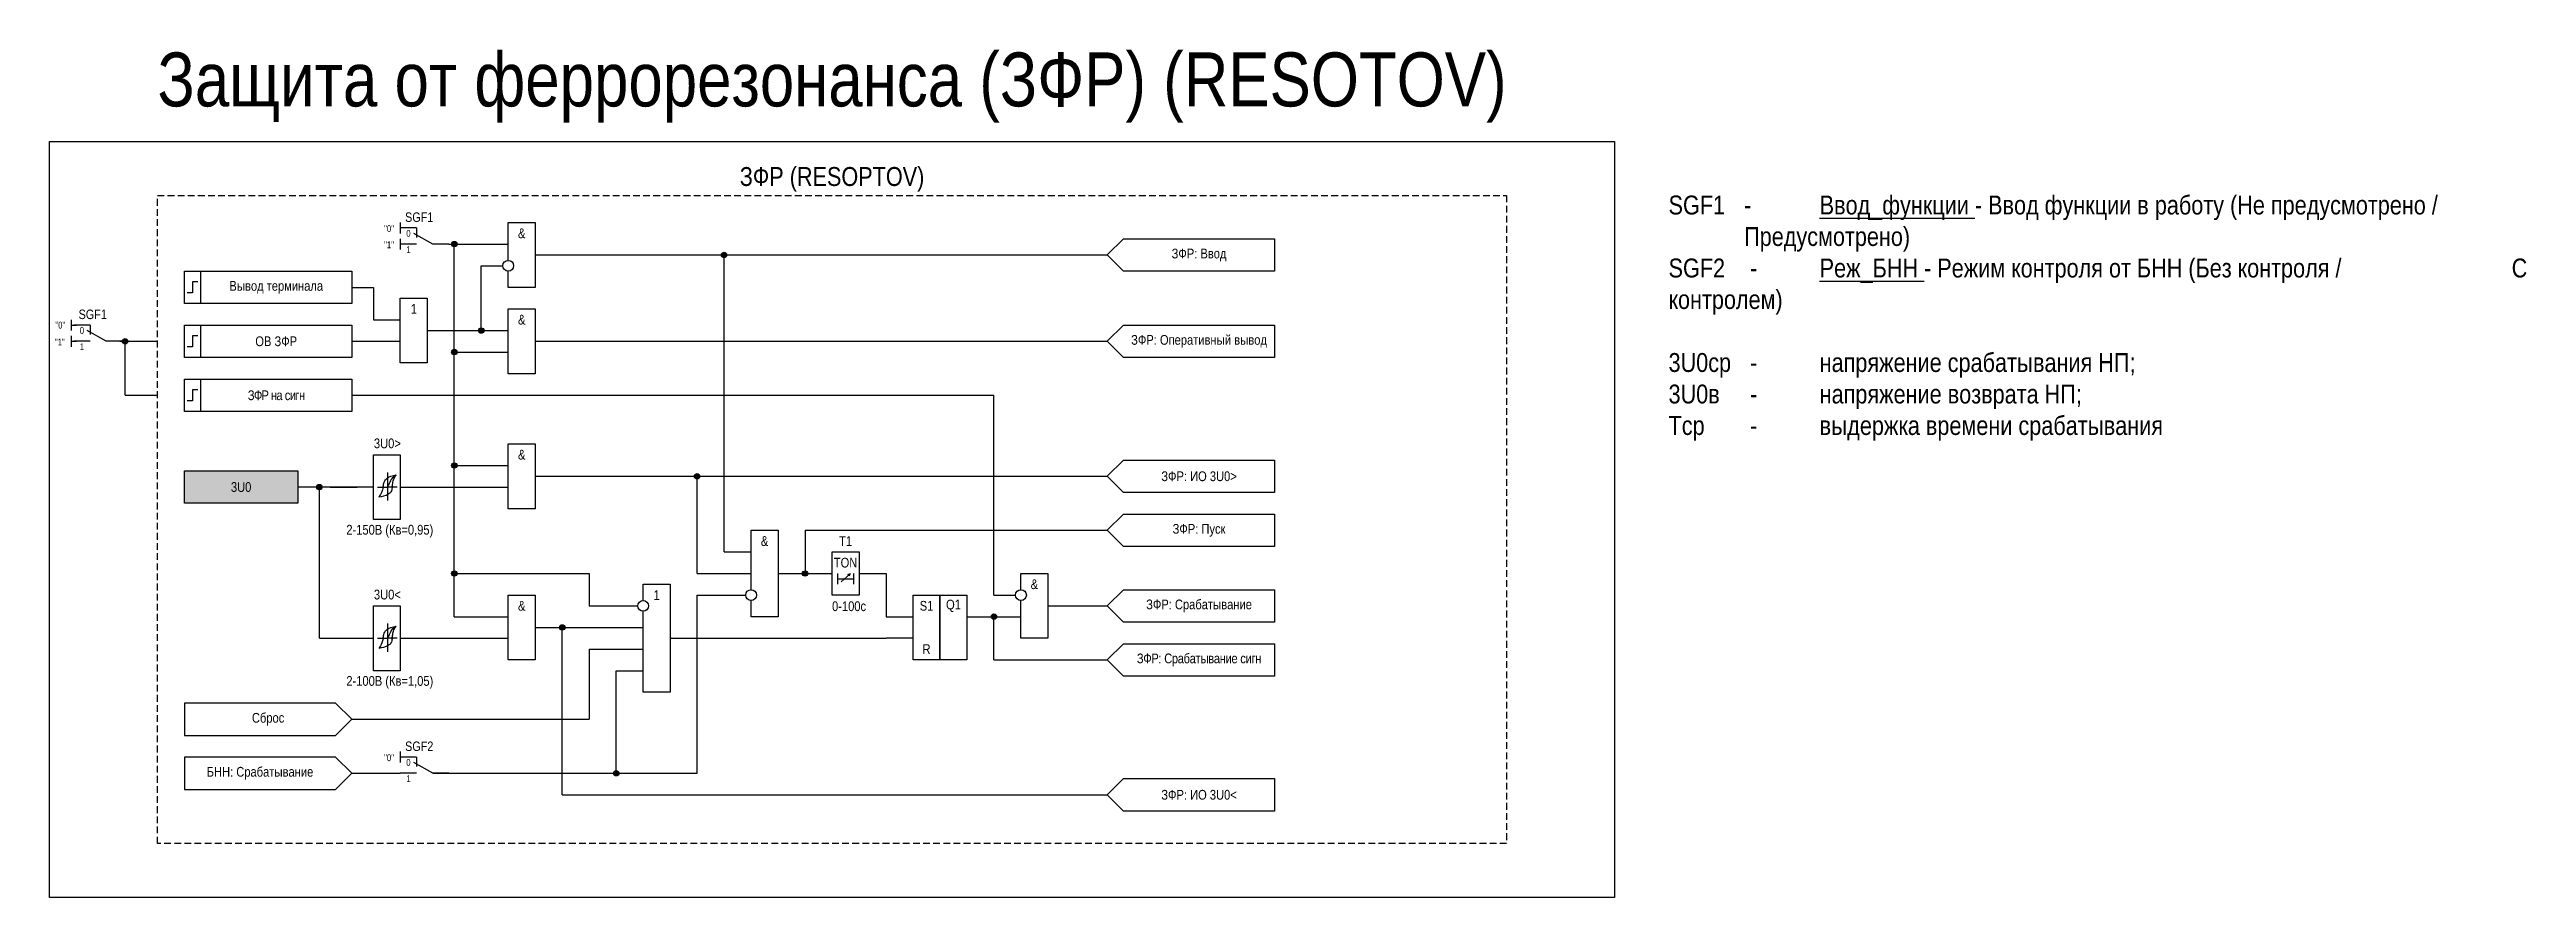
# Model space of a CAD drawing. Header units: millimetres. Extents: x -592 to 459, y -6 to 158.
# Drawn here: x 0 to 459, y 0 to 157 of the extents above; entities that cross this region are included whole.
import ezdxf
from ezdxf.enums import TextEntityAlignment as Align

# ---------------------------------------------------------------- set-up
doc = ezdxf.new("R2010")
doc.units = ezdxf.units.MM
doc.linetypes.add('штриховая2', pattern=[0.375, 0.25, -0.125])
doc.layers.add('Основная', color=7, linetype='Continuous')
doc.styles.add('1.8_Gost_RD', font='ARIALN.TTF', dxfattribs={"height": 1.8})
doc.styles.add('2.5_Gost_RD', font='ARIALN.TTF', dxfattribs={"height": 2.5})
doc.styles.add('3.5_Gost_RD', font='ARIALN.TTF', dxfattribs={"height": 3.5})
doc.styles.add('Вывод', font='ARIALN.TTF', dxfattribs={"height": 2.5})
doc.styles.add('Компонент', font='ARIALN.TTF', dxfattribs={"height": 3.5})

msp = doc.modelspace()

# ---------------------------------------------------------------- texts
at = {"color": 30, "ltscale": 100, "style": '3.5_Gost_RD'}
for s, insert, char_height, width, attachment_point in [('{\\C3;Защита от феррорезонанса (ЗФР) (RESOTOV)}', (145, 150), 10, 290, 5), ('ЗФР (RESOPTOV)', (145, 133), 3.5, 250, 5), ('SGF1^I-^I{\\LВвод_функции} - Ввод функции в работу (Не предусмотрено /^I^I^IПредусмотрено)\\PSGF2^I - ^I{\\LРеж_БНН} - Режим контроля от БНН (Без контроля /^I^I^I^I^IС контролем)\\P\\P3U0ср^I - ^Iнапряжение срабатывания НП;\\P3U0в^I - ^Iнапряжение возврата НП;\\PTср^I - ^Iвыдержка времени срабатывания', (300, 130), 3.5, 165, 1)]:
    msp.add_mtext(s, dxfattribs=dict(at, insert=insert, char_height=char_height, width=width, attachment_point=attachment_point))
at = {"color": 6, "ltscale": 100, "insert": (1, 103.5), "char_height": 1.25, "attachment_point": 1, "style": '3.5_Gost_RD'}
msp.add_mtext_dynamic_manual_height_columns('"1"', width=2, gutter_width=17.5, heights=[0], dxfattribs=at)
at = {"ltscale": 100, "char_height": 1.8, "attachment_point": 5}
for s, insert, width, style in [('3U0', (35.5, 76), 21, '1.8_Gost_RD'), ('T1', (147.5, 66), 5, '2.5_Gost_RD'), ('TON', (147.5, 62), 5, '2.5_Gost_RD'), ('Q1', (167.5, 54), 5, '2.5_Gost_RD'), ('S1', (162.5, 54), 5, '2.5_Gost_RD'), ('R', (162.5, 46), 5, '2.5_Gost_RD')]:
    msp.add_mtext(s, dxfattribs=dict(at, insert=insert, width=width, style=style))
at = {"ltscale": 100, "char_height": 1.8, "attachment_point": 1, "style": '1.8_Gost_RD'}
for s, heights, insert in [('2-150В (Кв=0,95)', [2.84], (55, 69)), ('0-100с', [0], (145, 54.84)), ('2-100В (Кв=1,05)', [0], (55, 41))]:
    msp.add_mtext_dynamic_manual_height_columns(s, width=16.2225, gutter_width=17.5, heights=heights, dxfattribs=dict(at, insert=insert))
at = {"layer": 'Основная', "ltscale": 100, "attachment_point": 1}
for s, width, insert, char_height, style in [('"0"', 2, (62, 124.5), 1.25, '3.5_Gost_RD'), ('"1"', 2, (62, 121.5), 1.25, '3.5_Gost_RD'), ('\\pi3.10634;3U0>', 11, (57, 85), 1.8, '1.8_Gost_RD'), ('\\pi3.10634;3U0<', 11, (57, 57), 1.8, '1.8_Gost_RD'), ('"0"', 2, (62, 26.5), 1.25, '3.5_Gost_RD')]:
    msp.add_mtext_dynamic_manual_height_columns(s, width=width, gutter_width=17.5, heights=[0], dxfattribs=dict(at, insert=insert, char_height=char_height, style=style))
at = {"layer": 'Основная', "ltscale": 100, "char_height": 1.8, "width": 5, "attachment_point": 5, "style": '2.5_Gost_RD'}
for s, insert in [('&', (87.5, 123)), ('1', (67.5, 109)), ('&', (87.5, 107)), ('&', (87.5, 82)), ('&', (132.5, 66)), ('1', (112.5, 56)), ('&', (182.5, 58)), ('&', (87.5, 54))]:
    msp.add_mtext(s, dxfattribs=dict(at, insert=insert))
at = {"layer": 'Основная', "color": 0, "ltscale": 100, "char_height": 1.8, "width": 28, "attachment_point": 5, "style": '2.5_Gost_RD'}
for s, insert in [('ЗФР: Ввод', (213, 119)), ('{\\C256;Вывод терминала}', (42, 113)), ('{\\C256;ОВ ЗФР}', (42, 103)), ('{\\C256;ЗФР: Оперативный вывод}', (213, 103)), ('{\\T0.9;ЗФР на сигн}', (42, 93)), ('{\\C256;ЗФР: ИО 3U0>}', (213, 78)), ('{\\C256;ЗФР: Пуск}', (213, 68)), ('{\\C256;ЗФР: Срабатывание}', (213, 54)), ('{\\T0.95;\\C256;ЗФР: Срабатывание сигн}', (213, 44)), ('Сброс', (40.5, 33)), ('БНН: Срабатывание', (39, 23)), ('{\\C256;ЗФР: ИО 3U0<}', (213, 19))]:
    msp.add_mtext(s, dxfattribs=dict(at, insert=insert))

# ---------------------------------------------------------------- blocks, each defined once
blk = doc.blocks.new('*U79')
at = {"layer": 'Основная', "color": 0}
blk.add_line((0, 0), (7, 4), dxfattribs=at)
at = {"layer": 'Основная', "ltscale": 0.35}
blk.add_line((6, 6), (6, 2.5), dxfattribs=at)
blk = doc.blocks.new('*U90')
at = {"layer": 'Основная', "color": 0}
for p, q in [((-3, 6), (-9, 6)), ((-3, 0), (-9, 0)), ((9, 0), (3, 0))]:
    blk.add_line(p, q, dxfattribs=at)
at = {"layer": 'Основная', "ltscale": 0.25, "xscale": -1}
blk.add_blockref('*U79', (3, 0), dxfattribs=at)
at = {"layer": 'Основная'}
for tag, height, style, p in [('ОУ', 3.5, 'Компонент', (-2, 10)), ('В1', 2.5, 'Вывод', (-13, 6)), ('В2', 2.5, 'Вывод', (-6, 4)), ('В3', 2.5, 'Вывод', (-6, -2))]:
    blk.add_attdef(tag, text='', height=height, dxfattribs=dict(at, style=style)).set_placement(p, align=Align.MIDDLE_CENTER)
blk = doc.blocks.new('Точка')
at = {"ltscale": 100}
h = blk.add_hatch(color=256, dxfattribs=at)
h.dxf.hatch_style = 1
edge = h.paths.add_edge_path()
edge.add_arc((0, 0), 0.5, 0, 360)
blk.add_circle((0, 0), 0.5, dxfattribs=at)
blk = doc.blocks.new('*U81')
at = {"layer": 'Основная', "color": 0}
for p, q in [((-3, 6), (-9, 6)), ((-3, 0), (-9, 0)), ((9, 0), (3, 0))]:
    blk.add_line(p, q, dxfattribs=at)
at = {"layer": 'Основная', "ltscale": 0.25, "xscale": -1}
blk.add_blockref('*U79', (3, 0), dxfattribs=at)
at = {"layer": 'Основная'}
for tag, height, style, p in [('ОУ', 3.5, 'Компонент', (-2, 10)), ('В1', 2.5, 'Вывод', (-14, 6)), ('В2', 2.5, 'Вывод', (-6, 4)), ('В3', 2.5, 'Вывод', (-6, -2))]:
    blk.add_attdef(tag, text='', height=height, dxfattribs=dict(at, style=style)).set_placement(p, align=Align.MIDDLE_CENTER)

# ---------------------------------------------------------------- hatches: boundary and pattern name
at = {"ltscale": 100, "true_color": 0x6bffb3}
h = msp.add_hatch(color=111, dxfattribs=at)
h.dxf.hatch_style = 1
h.paths.add_polyline_path([(25, 79), (46, 79), (46, 73), (25, 73)])

# ---------------------------------------------------------------- linework, layer by layer
at = {"color": 6, "ltscale": 100}
for p, q in [((4, 107), (4, 105)), ((4, 106), (5, 106)), ((4, 104), (4, 102)), ((4, 103), (5, 103))]:
    msp.add_line(p, q, dxfattribs=at)
at = {"color": 7, "ltscale": 100}
for p, q in [((146.7, 58.46), (148.37, 59.95)), ((148.37, 59.95), (147.85, 59.73)), ((148.37, 59.95), (148.11, 59.48))]:
    msp.add_line(p, q, dxfattribs=at)
at = {"ltscale": 100}
for p, q in [((155, 52), (160, 52)), ((170, 52), (180, 52)), ((160, 48), (155, 48))]:
    msp.add_line(p, q, dxfattribs=at)
at = {"color": 3, "ltscale": 100}
msp.add_lwpolyline([(0, 140), (290, 140), (290, 0), (0, 0)], close=True, dxfattribs=at)
at = {"color": 6, "ltscale": 100}
for points in [[(13, 103), (19, 103)], [(13, 103), (13, 103), (13, 103), (20, 103)], [(14, 93), (19.5, 93)], [(14, 93), (14, 93), (14, 93), (20, 93)]]:
    msp.add_lwpolyline(points, dxfattribs=at)
at = {"ltscale": 100}
for points in [[(25, 79), (46, 79), (46, 73), (25, 73)], [(145, 64), (150, 64), (150, 56), (145, 56)], [(160, 56), (165, 56), (165, 44), (160, 44)], [(165, 56), (170, 56), (170, 44), (165, 44)]]:
    msp.add_lwpolyline(points, close=True, dxfattribs=at)
for points in [[(146, 60), (146, 58)], [(149, 60), (149, 58)], [(146, 59), (149, 59)]]:
    msp.add_lwpolyline(points, dxfattribs=at)
at = {"layer": 'Основная', "ltscale": 100}
for p, q in [((65, 125), (65, 123)), ((65, 122), (65, 120)), ((75, 52), (75, 121)), ((125, 64), (125, 119)), ((60, 113), (60, 107)), ((175, 56), (175, 93)), ((60, 80.5), (60, 82)), ((60, 82), (65, 82)), ((60, 73), (60, 81)), ((65, 82), (65, 76)), ((60, 76), (46, 76)), ((50, 48), (50, 76)), ((52, 76), (57, 76)), ((65, 76), (85, 76)), ((65, 76), (65, 70)), ((120, 60), (120, 78)), ((60, 70), (60, 73)), ((65, 70), (60, 70)), ((140, 68), (140, 60)), ((100, 60), (100, 54)), ((155, 60), (155, 52)), ((120, 23), (120, 56)), ((60, 52.5), (60, 54)), ((60, 54), (65, 54)), ((60, 45), (60, 53)), ((65, 54), (65, 48)), ((175, 44), (175, 52)), ((50, 48), (60, 48)), ((60.79, 48), (62.6, 48)), ((64.42, 48), (62.6, 48)), ((65, 48), (81, 48)), ((65, 48), (65, 42)), ((68, 48), (85, 48)), ((90, 50), (110, 50)), ((90, 50), (103, 50)), ((95, 19), (95, 50)), ((100, 46), (110, 46)), ((100, 46), (100, 33)), ((115, 48), (155, 48)), ((60, 42), (60, 45)), ((65, 42), (60, 42)), ((105, 23), (105, 42)), ((105, 42), (110, 42)), ((105, 42), (108, 42)), ((56, 33), (100, 33)), ((56, 23), (65, 23)), ((65, 27), (65, 25)), ((71, 23), (120, 23))]:
    msp.add_line(p, q, dxfattribs=at)
at = {"layer": 'Основная', "color": 6, "ltscale": 100}
msp.add_line((14, 93), (14, 103), dxfattribs=at)
at = {"layer": 'Основная'}
for p, q in [((62.6, 78.72), (62.6, 73.52)), ((62.6, 50.72), (62.6, 45.52))]:
    msp.add_line(p, q, dxfattribs=at)
at = {"layer": 'Основная', "color": 7, "ltscale": 100}
for p in [(60.79, 76), (64.42, 76)]:
    msp.add_line(p, (62.6, 76), dxfattribs=at)
at = {"layer": 'Основная', "linetype": 'штриховая2', "ltscale": 5}
msp.add_lwpolyline([(20, 130), (270, 130), (270, 10), (20, 10)], close=True, dxfattribs=at)
at = {"layer": 'Основная', "ltscale": 100}
for points in [[(85, 118), (85, 125), (90, 125), (90, 113), (85, 113), (85, 116)], [(74, 121), (85, 121)], [(70, 105), (80, 105), (80, 117), (84, 117)], [(90, 119), (196, 119)], [(56, 113), (60, 113)], [(60, 107), (65, 107)], [(56, 103), (65, 103)], [(70, 105), (85, 105)], [(70, 105), (75, 105)], [(70, 105), (75, 105), (75, 105), (75, 105)], [(75, 101), (85, 101)], [(90, 103), (90, 103), (90, 103), (196, 103)], [(56, 93), (175, 93)], [(75, 80), (85, 80)], [(90, 78), (196, 78)], [(130, 57), (130, 68), (135, 68), (135, 52), (130, 52), (130, 55)], [(140, 68), (196, 68)], [(75, 60), (100, 60)], [(120, 60), (130, 60)], [(125, 64), (130, 64)], [(135, 60), (145, 60)], [(135, 60), (145, 60), (145, 60), (145, 60)], [(150, 60), (155, 60)], [(180, 57), (180, 60), (185, 60), (185, 48), (180, 48), (180, 55)], [(110, 55), (110, 58), (115, 58), (115, 38), (110, 38), (110, 53)], [(120, 56), (129, 56)], [(175, 56), (179, 56)], [(75, 52), (85, 52)], [(100, 54), (109, 54)], [(160, 52), (160, 52)], [(185, 54), (196, 54)], [(175, 44), (196, 44)], [(95, 19), (196, 19)]]:
    msp.add_lwpolyline(points, dxfattribs=at)
at = {"layer": 'Основная', "color": 0, "ltscale": 100}
for points in [[(227, 122), (227, 116), (199, 116), (196, 119), (199, 122)], [(25, 106), (56, 106), (56, 100), (25, 100)], [(227, 106), (227, 100), (199, 100), (196, 103), (199, 106)], [(25, 96), (56, 96), (56, 90), (25, 90)], [(227, 81), (227, 75), (199, 75), (196, 78), (199, 81)], [(227, 71), (227, 65), (199, 65), (196, 68), (199, 71)], [(227, 57), (227, 51), (199, 51), (196, 54), (199, 57)], [(227, 47), (227, 41), (199, 41), (196, 44), (199, 47)], [(227, 22), (227, 16), (199, 16), (196, 19), (199, 22)]]:
    msp.add_lwpolyline(points, close=True, dxfattribs=at)
at = {"layer": 'Основная', "ltscale": 100}
for points in [[(25, 116), (28, 116), (28, 110), (25, 110)], [(25, 116), (56, 116), (56, 110), (25, 110)], [(65, 111), (70, 111), (70, 99), (65, 99)], [(25, 106), (28, 106), (28, 100), (25, 100)], [(85, 109), (90, 109), (90, 97), (85, 97)], [(25, 96), (28, 96), (28, 90), (25, 90)], [(85, 84), (90, 84), (90, 72), (85, 72)], [(85, 56), (90, 56), (90, 44), (85, 44)]]:
    msp.add_lwpolyline(points, close=True, dxfattribs=at)
at = {"layer": 'Основная', "lineweight": 30, "ltscale": 100}
for points in [[(27.5, 114), (26.5, 114), (26.5, 112), (25.5, 112)], [(27.5, 104), (26.5, 104), (26.5, 102), (25.5, 102)], [(27.5, 94), (26.5, 94), (26.5, 92), (25.5, 92)]]:
    msp.add_lwpolyline(points, dxfattribs=at)
at = {"layer": 'Основная', "color": 0, "ltscale": 100}
for points in [[(56, 33), (53, 36), (25, 36), (25, 30), (53, 30), (56, 33)], [(56, 23), (53, 26), (25, 26), (25, 20), (53, 20), (56, 23)]]:
    msp.add_lwpolyline(points, dxfattribs=at)
at = {"layer": 'Основная'}
for centre in [(85, 117), (130, 56), (180, 56), (110, 54)]:
    msp.add_circle(centre, 1, dxfattribs=at)
for points in [[(61.8, 75.92), (61.95, 76.71), (62.44, 77.54), (64.2, 78.26)], [(62.6, 76), (63, 76.72), (63.47, 77.6), (64.2, 78.26)], [(63.48, 75.92), (63.6, 76.71), (63.81, 77.54), (64.2, 78.26)], [(61.8, 75.92), (61.6, 75.13), (61, 74.12)], [(63.48, 75.92), (63.25, 75.13), (62.76, 74.67), (61, 74.12)], [(61.8, 47.92), (61.6, 47.13), (61, 46.12)], [(63.48, 47.92), (63.25, 47.13), (62.76, 46.67), (61, 46.12)], [(61.8, 47.92), (61.95, 48.71), (62.44, 49.54), (64.2, 50.26)], [(62.6, 48), (63, 48.72), (63.47, 49.6), (64.2, 50.26)], [(63.48, 47.92), (63.6, 48.71), (63.81, 49.54), (64.2, 50.26)]]:
    msp.add_spline(points, degree=3, dxfattribs=at)

# ---------------------------------------------------------------- block references
at = {"layer": 'Основная', "ltscale": 0.25}
ref = msp.add_blockref('*U90', (69.5, 121), dxfattribs=dict(at, xscale=0.5, yscale=0.5, zscale=0.5))
ref.add_attrib('ОУ', 'SGF1', dxfattribs={"height": 1.75, "style": 'Компонент'}).set_placement((68.5, 126), align=Align.MIDDLE_CENTER)
ref.add_attrib('В2', '0', dxfattribs={"height": 1.25, "style": 'Вывод'}).set_placement((66.5, 123), align=Align.MIDDLE_CENTER)
ref.add_attrib('В3', '1', dxfattribs={"height": 1.25, "style": 'Вывод'}).set_placement((66.5, 120), align=Align.MIDDLE_CENTER)
at = {"layer": 'Основная', "ltscale": 100}
for p in [(75, 121), (125, 119), (14, 103), (75, 101), (80, 105), (75, 80), (120, 78), (50, 76), (75, 60), (140, 60), (95, 50), (175, 52), (105, 23)]:
    msp.add_blockref('Точка', p, dxfattribs=at)
at = {"layer": 'Основная', "color": 6, "ltscale": 0.25, "xscale": 0.5, "yscale": 0.5, "zscale": 0.5}
msp.add_blockref('*U81', (9, 103), dxfattribs=at).add_auto_attribs({'ОУ': 'SGF1', 'В1': '"0"', 'В2': '0', 'В3': '1'})
at = {"layer": 'Основная', "ltscale": 0.25}
ref = msp.add_blockref('*U90', (69.5, 23), dxfattribs=dict(at, xscale=0.5, yscale=0.5, zscale=0.5))
ref.add_attrib('ОУ', 'SGF2', dxfattribs={"height": 1.75, "style": 'Компонент'}).set_placement((68.5, 28), align=Align.MIDDLE_CENTER)
ref.add_attrib('В2', '0', dxfattribs={"height": 1.25, "style": 'Вывод'}).set_placement((66.5, 25), align=Align.MIDDLE_CENTER)
ref.add_attrib('В3', '1', dxfattribs={"height": 1.25, "style": 'Вывод'}).set_placement((66.5, 22), align=Align.MIDDLE_CENTER)

msp.set_redraw_order([(e.dxf.handle, doc.entitydb.next_handle()) for e in msp.query("TEXT MTEXT ATTDEF DIMENSION ARC_DIMENSION")])  # texts and dimensions are drawn at this point

doc.saveas('drawing.dxf')
